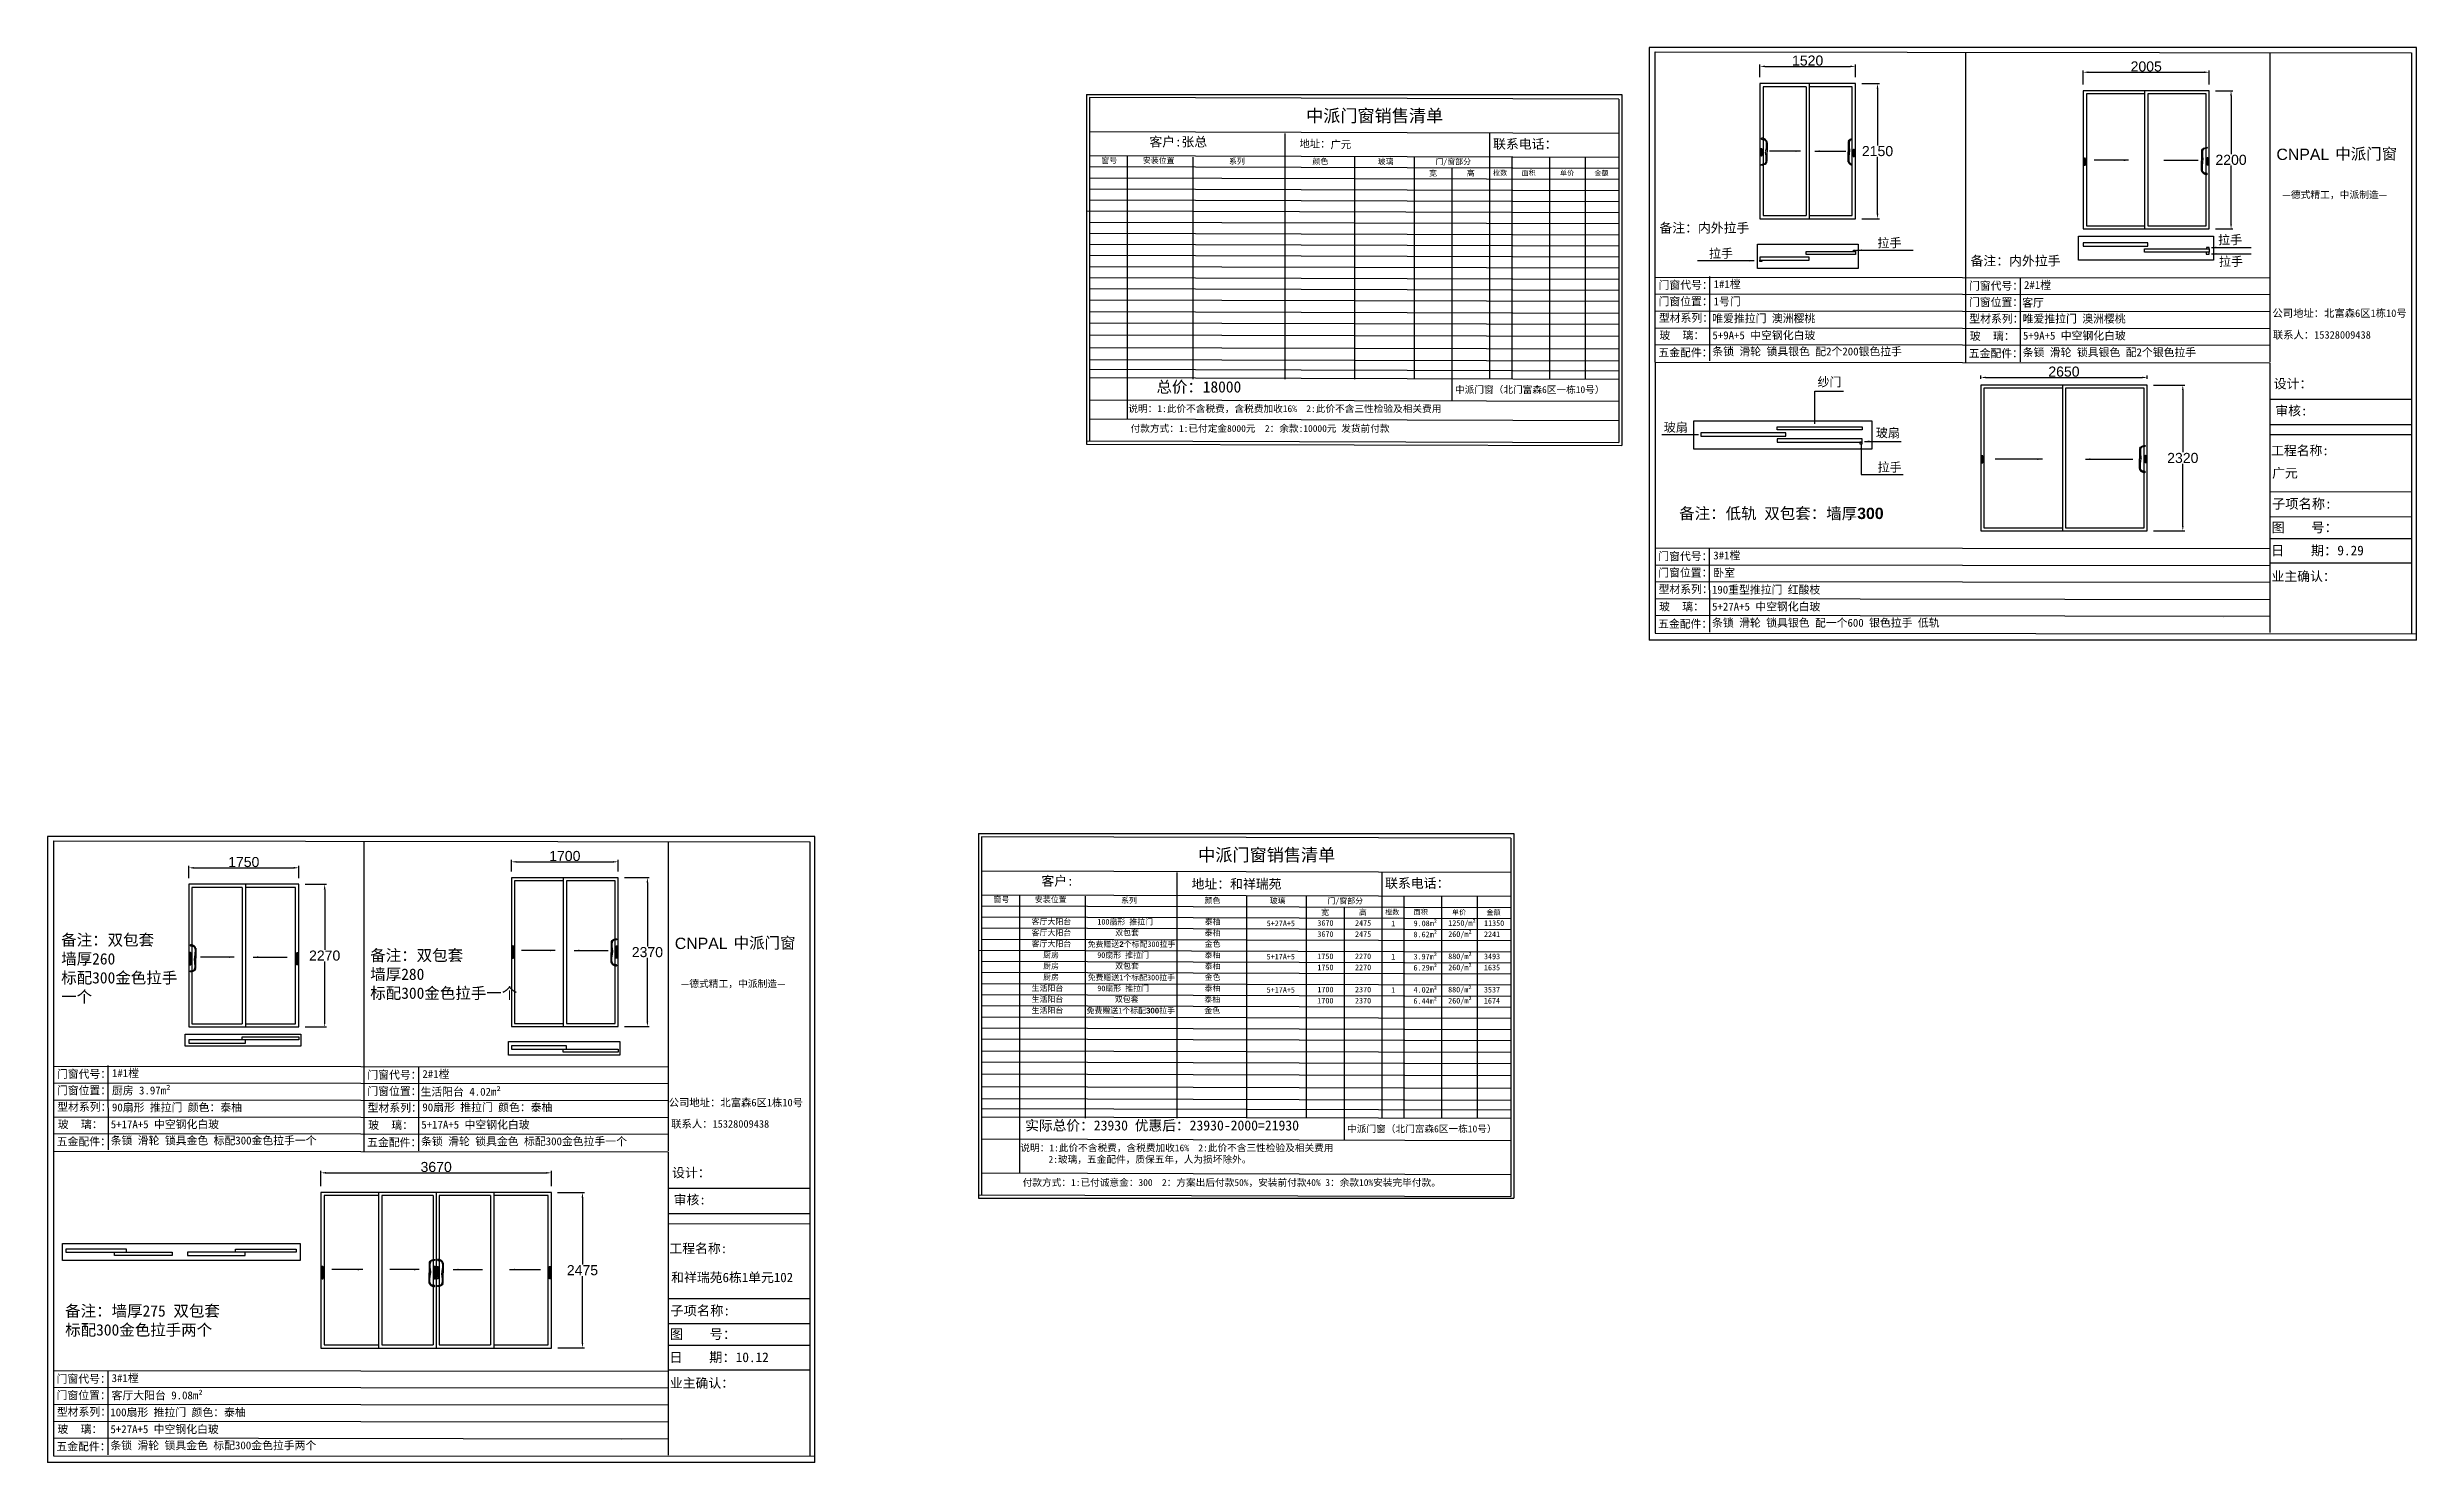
# Model space of a CAD drawing. Header units: inches. Extents: x -138455 to 599497, y -747149 to 13167.
# Drawn here: x 241319 to 279036, y -376523 to -353996 of the extents above; entities that cross this region are included whole.
import ezdxf

# ---------------------------------------------------------------- set-up
doc = ezdxf.new("R2010")
doc.units = ezdxf.units.IN
doc.header["$MEASUREMENT"] = 0
doc.header["$PDMODE"] = 35
doc.header["$PDSIZE"] = -3
doc.layers.add('0 @ 1', color=7, linetype='Continuous')
doc.styles.add('Annotative', font='arialbd.ttf')
doc.styles.add('MtXpl_', font='')
doc.styles.get("Standard").update_dxf_attribs({"font": 'arial.ttf'})
doc.styles.get('MtXpl_').set_extended_font_data('SimSun')
doc.dimstyles.get("Standard").update_dxf_attribs({"dimtxt": 80, "dimasz": 70, "dimexe": 40, "dimexo": 80, "dimgap": 0, "dimtad": 1, "dimtih": 1, "dimtoh": 1, "dimdec": 0, "dimzin": 0, "dimdsep": 46, "dimtxsty": 'Standard', "dimcen": 0.09, "dimadec": 0, "dimazin": 0, "dimtfac": 1, "dimtdec": 0, "dimtofl": 0, "dimtmove": 0, "dimatfit": 3, "dimfxl": 0, "dimtolj": 1, "dimtzin": 0, "dimarcsym": 0})

msp = doc.modelspace()

# ---------------------------------------------------------------- texts
for p in [(276805.2, -355789), (251307.3, -368347.9)]:
    msp.add_text('CNPAL', height=180.36).set_placement(p)
at = {"style": 'MtXpl_'}
for s, height, p in [('中派门窗', 180.36, (277741.6, -355781.5)), ('—德式精工，中派制造—', 110.99, (276899.5, -356397)), ('公司地址：北富森6区1栋10号', 120.577, (276741.1, -358287.6)), ('联系人：15328009438', 120.577, (276747.6, -358632.3)), ('设计：', 149.85, (276761.4, -359423.5)), ('审核:', 149.85, (276787.2, -359853.9)), ('工程名称:', 149.85, (276718.5, -360487.2)), ('广元', 149.85, (276735.8, -360845.4)), ('子项名称:', 154.84, (276734.1, -361338.2)), ('图    号：', 154.84, (276726.6, -361713.7)), ('日    期：9.29', 154.844, (276719.5, -362081.5)), ('业主确认：', 149.85, (276726.1, -362489.7)), ('中派门窗', 180.36, (252243.8, -368340.5)), ('—德式精工，中派制造—', 110.99, (251401.6, -368955.9)), ('公司地址：北富森6区1栋10号', 120.577, (251210.1, -370852.1)), ('联系人：15328009438', 120.577, (251249.8, -371191.3)), ('设计：', 149.85, (251263.5, -371982.4)), ('审核:', 149.85, (251289.3, -372412.9)), ('工程名称:', 149.85, (251220.6, -373188.7)), ('和祥瑞苑6栋1单元102', 149.846, (251249.6, -373650)), ('子项名称:', 154.84, (251236.2, -374180.1)), ('图    号：', 154.84, (251228.7, -374555.6)), ('日    期：10.12', 154.844, (251221.7, -374923.4)), ('业主确认：', 149.85, (251228.3, -375331.7))]:
    msp.add_text(s, height=height, dxfattribs=at).set_placement(p)
at = {"layer": '0 @ 1', "style": 'Annotative'}
for s, height, p in [('广元', 120, (261746.7, -355603.2)), ('门窗代号：', 126.53, (266968, -357841.5)), ('门窗代号：', 126.53, (271909.6, -357854.7)), ('型材系列：', 126.53, (266973.4, -358365.5)), ('门窗位置：', 126.53, (266968, -358102.1)), ('型材系列：', 126.53, (271915, -358378.7)), ('门窗位置：', 126.53, (271909.6, -358115.4)), ('玻    璃：', 126.53, (266982.2, -358641.6)), ('玻    璃：', 126.53, (271923.8, -358654.8)), ('五金配件：', 126.53, (266964.9, -358916.7)), ('五金配件：', 126.53, (271906.5, -358929.9)), ('门窗代号：', 126.53, (266963.1, -362159.9)), ('门窗位置：', 126.53, (266963.1, -362420.6)), ('型材系列：', 126.53, (266968.4, -362683.9)), ('玻    璃：', 126.53, (266977.2, -362960)), ('五金配件：', 126.53, (266959.9, -363235.1)), ('门窗代号：', 126.53, (241470.2, -370400.4)), ('门窗代号：', 126.53, (246411.8, -370413.6)), ('门窗位置：', 126.53, (241470.2, -370661)), ('门窗位置：', 126.53, (246411.8, -370674.3)), ('型材系列：', 126.53, (241475.5, -370924.4)), ('玻    璃：', 126.53, (241484.3, -371200.5)), ('型材系列：', 126.53, (246417.1, -370937.6)), ('玻    璃：', 126.53, (246425.9, -371213.8)), ('五金配件：', 126.53, (241467, -371475.6)), ('五金配件：', 126.53, (246408.7, -371488.9)), ('门窗代号：', 126.53, (241465.2, -375253.3)), ('型材系列：', 126.53, (241470.5, -375777.3)), ('门窗位置：', 126.53, (241465.2, -375514)), ('玻    璃：', 126.53, (241479.4, -376053.5)), ('五金配件：', 126.53, (241462.1, -376328.6))]:
    msp.add_text(s, height=height, dxfattribs=at).set_placement(p)
for s, width, heights, insert, char_height, attachment_point in [('{\\fSimSun|b1|i0|c134|p2;中派门窗销售清单}', 2802.276, [0], (261357, -354983.9), 200, 1), ('{\\fSimSun|b1|i0|c134|p2;客户:张总}', 1244.763, [0], (258861.7, -355423.9), 150, 1), ('{\\fSimSun|b1|i0|c134|p2;地址：}', 3483.473, [0], (261251.8, -355470.7), 120, 1), ('{\\fSimSun|b1|i0|c134|p2;联系电话：}', 1409.924, [0], (264333.9, -355458.6), 150, 1), ('{\\fSimSun|b1|i0|c134|p2;窗号}', 485.592, [0], (258099, -355750.4), 90, 1), ('{\\fSimSun|b1|i0|c134|p2;安装位置}', 706.927, [0], (258758.7, -355749.8), 90, 1), ('{\\fSimSun|b1|i0|c134|p2;系列}', 485.592, [0], (260129.4, -355763), 90, 1), ('{\\fSimSun|b1|i0|c134|p2;颜色}', 485.592, [0], (261458.4, -355764.1), 90, 1), ('{\\fSimSun|b1|i0|c134|p2;玻璃}', 485.592, [0], (262497.1, -355767.7), 90, 1), ('{\\fSimSun|b1|i0|c134|p2;宽 }', 603.897, [0], (263315.5, -355952.5), 90, 1), ('{\\fSimSun|b1|i0|c134|p2;门/窗部分}', 603.897, [0], (263414.3, -355770.4), 90, 1), ('{\\fSimSun|b1|i0|c134|p2;高 }', 603.897, [0], (263915.5, -355952.5), 90, 1), ('{\\fSimSun|b1|i0|c134|p2;樘数}', 603.897, [0], (264334.3, -355952.7), 80, 1), ('{\\fSimSun|b1|i0|c134|p2;面积}', 603.897, [0], (264788.7, -355952.7), 80, 1), ('{\\fSimSun|b1|i0|c134|p2;单价}', 603.897, [0], (265399.7, -355956.4), 80, 1), ('{\\fSimSun|b1|i0|c134|p2;金额}', 603.897, [0], (265946.7, -355957.8), 80, 1), ('{\\fSimSun|b1|i0|c134|p2;备注：内外拉手}', 1544, [0], (266981.2, -356793.9), 150, 1), ('{\\fSimSun|b1|i0|c134|p2;拉手}', 513, [0], (268154.2, -357362.2), 140, 9), ('{\\fSimSun|b1|i0|c134|p2;拉手}', 513, [0], (270835.2, -357193.7), 140, 9), ('{\\fSimSun|b1|i0|c134|p2;拉手}', 513, [0], (276258.7, -357145.2), 140, 9), ('{\\fSimSun|b1|i0|c134|p2;备注：内外拉手}', 1544, [0], (271934.9, -357318.1), 150, 1), ('{\\fSimSun|b1|i0|c134|p2;拉手}', 513, [0], (276272.8, -357490.7), 140, 9), ('{\\fSimSun|b1|i0|c134|p2;1#1樘}', 4396.385, [0], (267844.2, -357702), 126.534, 1), ('{\\fSimSun|b1|i0|c134|p2;2#1樘}', 4396.385, [0], (272785.8, -357715.3), 126.534, 1), ('{\\fSimSun|b1|i0|c134|p2;唯爱推拉门 澳洲樱桃 }', 4396.385, [0], (267823.2, -358246.6), 126.534, 1), ('{\\fSimSun|b1|i0|c134|p2;1号门}', 4396.385, [0], (267844.3, -357977), 126.534, 1), ('{\\fSimSun|b1|i0|c134|p2;客厅}', 4396.385, [0], (272757.5, -357997.2), 126.534, 1), ('{\\fSimSun|b1|i0|c134|p2;唯爱推拉门 澳洲樱桃 }', 4396.385, [0], (272764.8, -358252.3), 126.534, 1), ('{\\fSimSun|b1|i0|c134|p2;5+9A+5 中空钢化白玻 }', 6587.2, [0], (267825.5, -358515.7), 126.534, 1), ('{\\fSimSun|b1|i0|c134|p2;5+9A+5 中空钢化白玻 }', 6587.2, [0], (272768.9, -358521.3), 126.534, 1), ('{\\fSimSun|b1|i0|c134|p2;条锁 滑轮 锁具银色 配2个200银色拉手}', 5156.596, [0], (267824.1, -358773.4), 126.534, 1), ('{\\fSimSun|b1|i0|c134|p2;条锁 滑轮 锁具银色 配2个银色拉手}', 5156.596, [0], (272765.7, -358786.7), 126.534, 1), ('{\\fSimSun|b1|i0|c134|p2;总价：18000}', 2957.882, [0], (258975.6, -359310.3), 180, 1), ('{\\fSimSun|b1|i0|c134|p2;中派门窗（北门富森6区一栋10号）}', 2734.804, [0], (263727.6, -359389.2), 110, 1), ('{\\fSimSun|b1|i0|c134|p2;纱门}', 579, [0], (269880, -359408.5), 140, 9), ('{\\fSimSun|b1|i0|c134|p2;说明：1:此价不含税费，含税费加收16%  2:此价不含三性检验及相关费用}', 6113.097, [0], (258526.6, -359691.9), 110, 1), ('{\\fSimSun|b1|i0|c134|p2;付款方式：1:已付定金8000元  2：余款:10000元 发货前付款}', 7146.186, [0], (258563.2, -360007), 110, 1), ('{\\fSimSun|b1|i0|c134|p2;玻扇}', 504, [0], (267434, -360131), 140, 9), ('{\\fSimSun|b1|i0|c134|p2;玻扇}', 504, [0], (270810.5, -360219.2), 140, 9), ('{\\fSimSun|b1|i0|c134|p2;拉手}', 504, [0], (270838, -360765.7), 140, 9), ('{\\fSimSun|b1|i0|c134|p2;备注：低轨 双包套：墙厚}300', 3709.5, [0], (267296.1, -361323.1), 180.693, 1), ('{\\fSimSun|b1|i0|c134|p2;3#1樘}', 4396.385, [0], (267839.2, -362020.4), 126.534, 1), ('{\\fSimSun|b1|i0|c134|p2;卧室}', 4396.385, [0], (267839.3, -362295.5), 126.534, 1), ('{\\fSimSun|b1|i0|c134|p2;5+27A+5 中空钢化白玻  }', 6587.2, [0], (267820.5, -362834.1), 126.534, 1), ('{\\fSimSun|b1|i0|c134|p2;190重型推拉门 红酸枝}', 4396.385, [0], (267818.2, -362565.1), 126.534, 1), ('{\\fSimSun|b1|i0|c134|p2;条锁 滑轮 锁具银色 配一个600 银色拉手 低轨}', 5156.596, [0], (267819.1, -363091.9), 126.534, 1), ('{\\fSimSun|b1|i0|c134|p2;中派门窗销售清单}', 2802.276, [0], (259638.7, -366749.6), 200, 1), ('{\\fSimSun|b1|i0|c134|p2;客户:}', 1244.763, [0], (257143.4, -367189.6), 150, 1), ('{\\fSimSun|b1|i0|c134|p2;地址：和祥瑞苑}', 3483.473, [0], (259533.5, -367236.4), 150, 1), ('{\\fSimSun|b1|i0|c134|p2;联系电话：}', 1409.924, [0], (262615.6, -367224.3), 150, 1), ('{\\fSimSun|b1|i0|c134|p2;窗号}', 485.592, [0], (256380.7, -367516.1), 90, 1), ('{\\fSimSun|b1|i0|c134|p2;安装位置}', 706.927, [0], (257040.5, -367515.5), 90, 1), ('{\\fSimSun|b1|i0|c134|p2;系列}', 485.592, [0], (258411.1, -367528.8), 90, 1), ('{\\fSimSun|b1|i0|c134|p2;颜色}', 485.592, [0], (259740.1, -367529.8), 90, 1), ('{\\fSimSun|b1|i0|c134|p2;玻璃}', 485.592, [0], (260778.8, -367533.4), 90, 1), ('{\\fSimSun|b1|i0|c134|p2;宽 }', 603.897, [0], (261597.2, -367718.2), 90, 1), ('{\\fSimSun|b1|i0|c134|p2;门/窗部分}', 603.897, [0], (261696.1, -367536.1), 90, 1), ('{\\fSimSun|b1|i0|c134|p2;高 }', 603.897, [0], (262197.2, -367718.2), 90, 1), ('{\\fSimSun|b1|i0|c134|p2;樘数}', 603.897, [0], (262616.1, -367718.4), 80, 1), ('{\\fSimSun|b1|i0|c134|p2;面积}', 603.897, [0], (263070.4, -367718.4), 80, 1), ('{\\fSimSun|b1|i0|c134|p2;单价}', 603.897, [0], (263681.5, -367722.1), 80, 1), ('{\\fSimSun|b1|i0|c134|p2;金额}', 603.897, [0], (264228.4, -367723.5), 80, 1), ('{\\fSimSun|b1|i0|c134|p2;备注：双包套\\P墙厚260 \\P标配300金色拉手一个}', 2031.93, [0], (241538.1, -368112.4), 180.693, 1), ('{\\fSimSun|b1|i0|c134|p2;客厅大阳台}', 706.927, [0], (256988.1, -367866.9), 90, 1), ('{\\fSimSun|b1|i0|c134|p2;客厅大阳台}', 706.927, [0], (256988.1, -368043.4), 90, 1), ('{\\fSimSun|b1|i0|c134|p2;100扇形 推拉门}', 1041.503, [0], (258033.6, -367870), 90, 1), ('{\\fSimSun|b1|i0|c134|p2;双包套}', 1041.503, [0], (258318, -368044), 90, 1), ('{\\fSimSun|b1|i0|c134|p2;泰柚}', 1041.503, [0], (259742.5, -368045.7), 90, 1), ('{\\fSimSun|b1|i0|c134|p2;泰柚}', 1041.503, [0], (259743, -367869.2), 90, 1), ('{\\fSimSun|b1|i0|c134|p2;5+27A+5}', 1041.503, [0], (260730, -367893.8), 90, 1), ('{\\fSimSun|b1|i0|c134|p2;3670}', 1041.503, [0], (261536.4, -367888.8), 90, 1), ('{\\fSimSun|b1|i0|c134|p2;3670}', 1041.503, [0], (261536.4, -368065.2), 90, 1), ('{\\fSimSun|b1|i0|c134|p2;2475}', 1041.503, [0], (262136.4, -367888.8), 90, 1), ('{\\fSimSun|b1|i0|c134|p2;2475}', 1041.503, [0], (262136.4, -368065.2), 90, 1), ('{\\fSimSun|b1|i0|c134|p2;1}', 1041.503, [0], (262713.6, -367896.3), 90, 1), ('{\\fSimSun|b1|i0|c134|p2;8.62m²}', 1041.503, [0], (263067.7, -368070), 90, 1), ('{\\fSimSun|b1|i0|c134|p2;9.08m²}', 1041.503, [0], (263068.3, -367893.5), 90, 1), ('{\\fSimSun|b1|i0|c134|p2;260/m²}', 1041.503, [0], (263619.8, -368065.6), 90, 1), ('{\\fSimSun|b1|i0|c134|p2;1250/m²}', 1041.503, [0], (263620.3, -367889.1), 90, 1), ('{\\fSimSun|b1|i0|c134|p2;2241}', 1041.503, [0], (264189.1, -368067.3), 90, 1), ('{\\fSimSun|b1|i0|c134|p2;11350}', 1041.503, [0], (264189.6, -367890.8), 90, 1), ('{\\fSimSun|b1|i0|c134|p2;备注：双包套\\P墙厚280\\P标配300金色拉手一个}', 2376.5, [0], (246458.2, -368357.3), 180.693, 1), ('{\\fSimSun|b1|i0|c134|p2;客厅大阳台}', 706.927, [0], (256987.6, -368219.8), 90, 1), ('{\\fSimSun|b1|i0|c134|p2;厨房}', 706.927, [0], (257172, -368396.3), 90, 1), ('{\\fSimSun|b1|i0|c134|p2;免费赠送}2{\\fSimSun|b1|i0|c134|p2;个标配300拉手}', 1550.403, [0], (257879.5, -368225.8), 90, 1), ('{\\fSimSun|b1|i0|c134|p2;90扇形 推拉门}', 1041.503, [0], (258032.6, -368399.4), 90, 1), ('{\\fSimSun|b1|i0|c134|p2;金色}', 1041.503, [0], (259742.5, -368222.2), 90, 1), ('{\\fSimSun|b1|i0|c134|p2;泰柚}', 1041.503, [0], (259741.9, -368398.6), 90, 1), ('{\\fSimSun|b1|i0|c134|p2;5+17A+5}', 1041.503, [0], (260729, -368423.2), 90, 1), ('{\\fSimSun|b1|i0|c134|p2;1750}', 1041.503, [0], (261535.3, -368418.2), 90, 1), ('{\\fSimSun|b1|i0|c134|p2;2270}', 1041.503, [0], (262135.3, -368418.2), 90, 1), ('{\\fSimSun|b1|i0|c134|p2;1}', 1041.503, [0], (262712.6, -368425.7), 90, 1), ('{\\fSimSun|b1|i0|c134|p2;3.97m²}', 1041.503, [0], (263067.2, -368422.9), 90, 1), ('{\\fSimSun|b1|i0|c134|p2;880/m²}', 1041.503, [0], (263619.3, -368418.5), 90, 1), ('{\\fSimSun|b1|i0|c134|p2;3493}', 1041.503, [0], (264189.1, -368420.2), 90, 1), ('{\\fSimSun|b1|i0|c134|p2;厨房}', 706.927, [0], (257171.5, -368749.4), 90, 1), ('{\\fSimSun|b1|i0|c134|p2;厨房}', 706.927, [0], (257172, -368572.9), 90, 1), ('{\\fSimSun|b1|i0|c134|p2;免费赠送1个标配300拉手}', 1550.403, [0], (257879.5, -368755.2), 90, 1), ('{\\fSimSun|b1|i0|c134|p2;双包套}', 1041.503, [0], (258318, -368573.5), 90, 1), ('{\\fSimSun|b1|i0|c134|p2;金色}', 1041.503, [0], (259741.9, -368751.7), 90, 1), ('{\\fSimSun|b1|i0|c134|p2;泰柚}', 1041.503, [0], (259742.5, -368575.2), 90, 1), ('{\\fSimSun|b1|i0|c134|p2;1750}', 1041.503, [0], (261536.4, -368594.8), 90, 1), ('{\\fSimSun|b1|i0|c134|p2;2270}', 1041.503, [0], (262136.4, -368594.8), 90, 1), ('{\\fSimSun|b1|i0|c134|p2;6.29m²}', 1041.503, [0], (263067.7, -368599.5), 90, 1), ('{\\fSimSun|b1|i0|c134|p2;260/m²}', 1041.503, [0], (263619.8, -368595.1), 90, 1), ('{\\fSimSun|b1|i0|c134|p2;1635}', 1041.503, [0], (264188.6, -368596.7), 90, 1), ('{\\fSimSun|b1|i0|c134|p2;生活阳台}', 706.927, [0], (256987.6, -368925.7), 90, 1), ('{\\fSimSun|b1|i0|c134|p2;生活阳台}', 706.927, [0], (256987.6, -369102.2), 90, 1), ('{\\fSimSun|b1|i0|c134|p2;90扇形 推拉门}', 1041.503, [0], (258033.1, -368928.8), 90, 1), ('{\\fSimSun|b1|i0|c134|p2;双包套}', 1041.503, [0], (258312.2, -369102.8), 90, 1), ('{\\fSimSun|b1|i0|c134|p2;泰柚}', 1041.503, [0], (259736.7, -369104.5), 90, 1), ('{\\fSimSun|b1|i0|c134|p2;泰柚}', 1041.503, [0], (259742.5, -368928), 90, 1), ('{\\fSimSun|b1|i0|c134|p2;5+17A+5}', 1041.503, [0], (260729.5, -368952.6), 90, 1), ('{\\fSimSun|b1|i0|c134|p2;1700}', 1041.503, [0], (261535.3, -369124.1), 90, 1), ('{\\fSimSun|b1|i0|c134|p2;1700}', 1041.503, [0], (261535.8, -368947.6), 90, 1), ('{\\fSimSun|b1|i0|c134|p2;2370}', 1041.503, [0], (262135.3, -369124.1), 90, 1), ('{\\fSimSun|b1|i0|c134|p2;2370}', 1041.503, [0], (262135.8, -368947.6), 90, 1), ('{\\fSimSun|b1|i0|c134|p2;1}', 1041.503, [0], (262713.1, -368955.1), 90, 1), ('{\\fSimSun|b1|i0|c134|p2;4.02m²}', 1041.503, [0], (263067.7, -368952.3), 90, 1), ('{\\fSimSun|b1|i0|c134|p2;6.44m²}', 1041.503, [0], (263067.2, -369128.8), 90, 1), ('{\\fSimSun|b1|i0|c134|p2;880/m²}', 1041.503, [0], (263617.7, -368947.9), 90, 1), ('{\\fSimSun|b1|i0|c134|p2;260/m²}', 1041.503, [0], (263619.3, -369124.5), 90, 1), ('{\\fSimSun|b1|i0|c134|p2;3537}', 1041.503, [0], (264188, -368949.7), 90, 1), ('{\\fSimSun|b1|i0|c134|p2;1674}', 1041.503, [0], (264187.5, -369126.1), 90, 1), ('{\\fSimSun|b1|i0|c134|p2;生活阳台}', 706.927, [0], (256987.6, -369278.6), 90, 1), ('{\\fSimSun|b1|i0|c134|p2;免费赠送1个标配}300{\\fSimSun|b1|i0|c134|p2;拉手}', 1616.155, [0], (257862.4, -369283.7), 90, 1), ('{\\fSimSun|b1|i0|c134|p2;金色}', 1041.503, [0], (259736.7, -369281), 90, 1), ('{\\fSimSun|b1|i0|c134|p2;1#1樘}', 4396.385, [0], (242346.4, -370260.9), 126.534, 1), ('{\\fSimSun|b1|i0|c134|p2;2#1樘}', 4396.385, [0], (247288, -370274.2), 126.534, 1), ('{\\fSimSun|b1|i0|c134|p2;厨房 3.97m²}', 4396.385, [0], (242346.4, -370536), 126.534, 1), ('{\\fSimSun|b1|i0|c134|p2;生活阳台 4.02m²}', 4396.385, [0], (247259.7, -370556.1), 126.534, 1), ('{\\fSimSun|b1|i0|c134|p2;5+17A+5 中空钢化白玻 }', 6587.2, [0], (242327.6, -371074.6), 126.534, 1), ('{\\fSimSun|b1|i0|c134|p2;90扇形 推拉门 颜色：泰柚}', 4396.385, [0], (242346.5, -370805.3), 126.534, 1), ('{\\fSimSun|b1|i0|c134|p2;5+17A+5 中空钢化白玻 }', 6587.2, [0], (247271.1, -371080.3), 126.534, 1), ('{\\fSimSun|b1|i0|c134|p2;90扇形 推拉门 颜色：泰柚}', 4396.385, [0], (247288.1, -370803.9), 126.534, 1), ('{\\fSimSun|b1|i0|c134|p2;实际总价：23930 优惠后：23930-2000=21930}', 6311.772, [557.1], (256885.7, -371076), 160, 1), ('{\\fSimSun|b1|i0|c134|p2;中派门窗（北门富森6区一栋10号）}', 2734.804, [0], (262009.4, -371155), 110, 1), ('{\\fSimSun|b1|i0|c134|p2;条锁 滑轮 锁具金色 标配300金色拉手一个}', 5156.596, [0], (242326.2, -371332.4), 126.534, 1), ('{\\fSimSun|b1|i0|c134|p2;条锁 滑轮 锁具金色 标配300金色拉手一个 }', 5156.596, [0], (247267.8, -371345.6), 126.534, 1), ('{\\fSimSun|b1|i0|c134|p2;说明：1:此价不含税费，含税费加收16%  2:此价不含三性检验及相关费用\\P      2:玻璃，五金配件，质保五年，人为损坏除外。}', 6113.097, [0], (256808.3, -371457.7), 110, 1), ('{\\fSimSun|b1|i0|c134|p2;付款方式：1:已付诚意金：300  2：方案出后付款50%，安装前付款40% 3：余款10%安装完毕付款。}', 7146.186, [0], (256844.9, -372009.2), 110, 1), ('{\\fSimSun|b1|i0|c134|p2;备注：墙厚275 双包套 \\P标配300金色拉手两个}', 3184.5, [0], (241601.4, -374018.2), 180.693, 1), ('{\\fSimSun|b1|i0|c134|p2;3#1樘}', 4396.385, [0], (242341.4, -375113.9), 126.534, 1), ('{\\fSimSun|b1|i0|c134|p2;100扇形 推拉门 颜色：泰柚}', 4396.385, [0], (242320.4, -375658.5), 126.534, 1), ('{\\fSimSun|b1|i0|c134|p2;客厅大阳台 9.08m²}', 4396.385, [0], (242341.5, -375388.9), 126.534, 1), ('{\\fSimSun|b1|i0|c134|p2;5+27A+5 中空钢化白玻  }', 6587.2, [0], (242322.6, -375927.5), 126.534, 1), ('{\\fSimSun|b1|i0|c134|p2;条锁 滑轮 锁具金色 标配300金色拉手两个}', 5156.596, [0], (242321.3, -376185.3), 126.534, 1)]:
    msp.add_mtext_dynamic_manual_height_columns(s, width=width, gutter_width=903.5, heights=heights, dxfattribs=dict(at, insert=insert, char_height=char_height, attachment_point=attachment_point))

# ---------------------------------------------------------------- blocks, each defined once
blk = doc.blocks.new('*D1762')
at = {"color": 0, "lineweight": -2, "transparency": 16777216}
for p, q in [((268582, -354473), (268582, -354269)), ((268662, -354299), (270022, -354299)), ((270102, -354473), (270102, -354269))]:
    blk.add_line(p, q, dxfattribs=at)
at = {"color": 0, "transparency": 16777216}
for points in [[(268662, -354286), (268662, -354312), (268582, -354299)], [(270022, -354286), (270022, -354312), (270102, -354299)]]:
    blk.add_solid(points, dxfattribs=at)
at = {"layer": 'Defpoints', "color": 0, "transparency": 16777216}
for p in [(270102, -354299), (268582, -354573), (270102, -354573)]:
    blk.add_point(p, dxfattribs=at)
at = {"color": 0, "transparency": 16777216, "insert": (269342, -354207), "char_height": 160, "attachment_point": 5}
blk.add_mtext('\\A1;1520', dxfattribs=at)
blk = doc.blocks.new('*D1763')
at = {"color": 0, "lineweight": -2, "transparency": 16777216}
for p, q in [((270202, -354573), (270484, -354573)), ((270454, -354653), (270454, -355556)), ((270454, -356643), (270454, -355740)), ((270202, -356723), (270484, -356723))]:
    blk.add_line(p, q, dxfattribs=at)
at = {"color": 0, "transparency": 16777216}
for points in [[(270440, -354653), (270467, -354653), (270454, -354573)], [(270440, -356643), (270467, -356643), (270454, -356723)]]:
    blk.add_solid(points, dxfattribs=at)
at = {"layer": 'Defpoints', "color": 0, "transparency": 16777216}
for p in [(270102, -354573), (270102, -356723), (270454, -356723)]:
    blk.add_point(p, dxfattribs=at)
at = {"color": 0, "transparency": 16777216, "insert": (270454, -355648), "char_height": 160, "attachment_point": 5}
blk.add_mtext('\\A1;2150', dxfattribs=at)
blk = doc.blocks.new('123hhh')
for centre, radius, start, end in [((280724, -83285), 15, 176.7622, 183.2378), ((280706, -83231), 10, 16.4502, 30.1514), ((280706, -83339), 10, 329.8486, 343.5498)]:
    blk.add_arc(centre, radius, start, end)
for points, knots in [([(280692, -83211), (280689, -83211), (280685, -83210), (280685, -83215), (280690, -83217), (280696, -83217), (280704, -83219), (280711, -83226), (280713, -83239), (280712, -83254), (280711, -83268), (280709, -83277), (280709, -83282), (280709, -83284)], [0, 0, 0, 0, 6.082763, 8.582763, 11.318747, 19.461781, 26.725965, 36.438119, 46.233865, 64.642794, 80.276332, 88.205882, 94.390611, 94.390611, 94.390611, 94.390611]), ([(280692, -83359), (280689, -83359), (280685, -83360), (280685, -83355), (280690, -83353), (280696, -83353), (280704, -83351), (280711, -83344), (280713, -83331), (280712, -83316), (280711, -83302), (280709, -83293), (280709, -83288), (280709, -83286)], [0, 0, 0, 0, 6.082763, 8.582763, 11.318747, 19.461781, 26.725965, 36.438119, 46.233865, 64.642794, 80.276332, 88.205882, 94.390611, 94.390611, 94.390611, 94.390611]), ([(280715, -83226), (280712, -83222), (280707, -83214), (280697, -83212), (280692, -83211)], [0.93741, 0.93741, 0.93741, 0.93741, 13.606526, 29.417915, 29.417915, 29.417915, 29.417915]), ([(280716, -83229), (280716, -83230), (280717, -83234), (280717, -83249), (280717, -83266), (280717, -83280), (280717, -83285)], [1.197256, 1.197256, 1.197256, 1.197256, 5.358743, 14.155697, 44.084834, 57.684594, 57.684594, 57.684594, 57.684594]), ([(280716, -83341), (280716, -83340), (280717, -83336), (280717, -83321), (280717, -83304), (280717, -83290), (280717, -83285)], [1.197256, 1.197256, 1.197256, 1.197256, 5.358743, 14.155697, 44.084834, 57.684594, 57.684594, 57.684594, 57.684594]), ([(280715, -83344), (280712, -83348), (280707, -83356), (280697, -83358), (280692, -83359)], [0.93741, 0.93741, 0.93741, 0.93741, 13.606526, 29.417915, 29.417915, 29.417915, 29.417915])]:
    blk.add_open_spline(points, degree=3, knots=knots)
blk = doc.blocks.new('*D1764')
at = {"color": 0, "lineweight": -2, "transparency": 16777216}
for p, q in [((273729, -354587), (273729, -354362)), ((273809, -354392), (275654, -354392)), ((275734, -354587), (275734, -354362))]:
    blk.add_line(p, q, dxfattribs=at)
at = {"color": 0, "transparency": 16777216}
for points in [[(273809, -354379), (273809, -354406), (273729, -354392)], [(275654, -354379), (275654, -354406), (275734, -354392)]]:
    blk.add_solid(points, dxfattribs=at)
at = {"layer": 'Defpoints', "color": 0, "transparency": 16777216}
for p in [(275734, -354392), (273729, -354687), (275734, -354687)]:
    blk.add_point(p, dxfattribs=at)
at = {"color": 0, "transparency": 16777216, "insert": (274732, -354301), "char_height": 160, "attachment_point": 5}
blk.add_mtext('\\A1;2005', dxfattribs=at)
blk = doc.blocks.new('*D1765')
at = {"color": 0, "lineweight": -2, "transparency": 16777216}
for p, q in [((275834, -354687), (276112, -354687)), ((276082, -354767), (276082, -355695)), ((276082, -356807), (276082, -355879)), ((275834, -356887), (276112, -356887))]:
    blk.add_line(p, q, dxfattribs=at)
at = {"color": 0, "transparency": 16777216}
for points in [[(276069, -354767), (276096, -354767), (276082, -354687)], [(276069, -356807), (276096, -356807), (276082, -356887)]]:
    blk.add_solid(points, dxfattribs=at)
at = {"layer": 'Defpoints', "color": 0, "transparency": 16777216}
for p in [(275734, -354687), (275734, -356887), (276082, -356887)]:
    blk.add_point(p, dxfattribs=at)
at = {"color": 0, "transparency": 16777216, "insert": (276082, -355787), "char_height": 160, "attachment_point": 5}
blk.add_mtext('\\A1;2200', dxfattribs=at)
blk = doc.blocks.new('*D1766')
at = {"color": 0, "lineweight": -2, "transparency": 16777216}
for p, q in [((274848, -359372), (275344, -359372)), ((275314, -359452), (275314, -360440)), ((275314, -361612), (275314, -360624)), ((274848, -361692), (275344, -361692))]:
    blk.add_line(p, q, dxfattribs=at)
at = {"color": 0, "transparency": 16777216}
for points in [[(275301, -359452), (275327, -359452), (275314, -359372)], [(275301, -361612), (275327, -361612), (275314, -361692)]]:
    blk.add_solid(points, dxfattribs=at)
at = {"layer": 'Defpoints', "color": 0, "transparency": 16777216}
for p in [(274748, -359372), (274748, -361692), (275314, -361692)]:
    blk.add_point(p, dxfattribs=at)
at = {"color": 0, "transparency": 16777216, "insert": (275314, -360532), "char_height": 160, "attachment_point": 5}
blk.add_mtext('\\A1;2320', dxfattribs=at)
blk = doc.blocks.new('*D1767')
at = {"color": 0, "lineweight": -2, "transparency": 16777216}
for p, q in [((272098, -359272), (272098, -359220)), ((272178, -359250), (274668, -359250)), ((274748, -359272), (274748, -359220))]:
    blk.add_line(p, q, dxfattribs=at)
at = {"color": 0, "transparency": 16777216}
for points in [[(272178, -359237), (272178, -359263), (272098, -359250)], [(274668, -359237), (274668, -359263), (274748, -359250)]]:
    blk.add_solid(points, dxfattribs=at)
at = {"layer": 'Defpoints', "color": 0, "transparency": 16777216}
for p in [(272098, -359372), (274748, -359250), (274748, -359372)]:
    blk.add_point(p, dxfattribs=at)
at = {"color": 0, "transparency": 16777216, "insert": (273422, -359158), "char_height": 160, "attachment_point": 5}
blk.add_mtext('\\A1;2650', dxfattribs=at)
blk = doc.blocks.new('123z')
at = {"color": 0}
for points in [[(94078, 52755), (94078, 52755, 0.414214), (94088, 52765), (94088, 52845, 0.414214), (94078, 52855), (94078, 52855, 0.414214), (94068, 52845), (94068, 52765, 0.414214)], [(94078, 52775), (94078, 52775, 0.414214), (94083, 52780), (94083, 52830, 0.414214), (94078, 52835), (94078, 52835, 0.414214), (94073, 52830), (94073, 52780, 0.414214)]]:
    blk.add_lwpolyline(points, format="xyb", close=True, dxfattribs=at)
blk = doc.blocks.new('*D1774')
at = {"color": 0, "lineweight": -2, "transparency": 16777216}
for p, q in [((243570, -367218), (243570, -367025)), ((243650, -367055), (245240, -367055)), ((245320, -367218), (245320, -367025))]:
    blk.add_line(p, q, dxfattribs=at)
at = {"color": 0, "transparency": 16777216}
for points in [[(243650, -367042), (243650, -367069), (243570, -367055)], [(245240, -367042), (245240, -367069), (245320, -367055)]]:
    blk.add_solid(points, dxfattribs=at)
at = {"layer": 'Defpoints', "color": 0, "transparency": 16777216}
for p in [(243570, -367318), (245320, -367055), (245320, -367318)]:
    blk.add_point(p, dxfattribs=at)
at = {"color": 0, "transparency": 16777216, "insert": (244445, -366964), "char_height": 160, "attachment_point": 5}
blk.add_mtext('\\A1;1750', dxfattribs=at)
blk = doc.blocks.new('*D1775')
at = {"color": 0, "lineweight": -2, "transparency": 16777216}
for p, q in [((245420, -367318), (245763, -367318)), ((245733, -367398), (245733, -368361)), ((245733, -369508), (245733, -368545)), ((245420, -369588), (245763, -369588))]:
    blk.add_line(p, q, dxfattribs=at)
at = {"color": 0, "transparency": 16777216}
for points in [[(245719, -367398), (245746, -367398), (245733, -367318)], [(245719, -369508), (245746, -369508), (245733, -369588)]]:
    blk.add_solid(points, dxfattribs=at)
at = {"layer": 'Defpoints', "color": 0, "transparency": 16777216}
for p in [(245320, -367318), (245320, -369588), (245733, -369588)]:
    blk.add_point(p, dxfattribs=at)
at = {"color": 0, "transparency": 16777216, "insert": (245733, -368453), "char_height": 160, "attachment_point": 5}
blk.add_mtext('\\A1;2270', dxfattribs=at)
blk = doc.blocks.new('*D1776')
at = {"color": 0, "lineweight": -2, "transparency": 16777216}
for p, q in [((250506, -367212), (250901, -367212)), ((250871, -367292), (250871, -368306)), ((250871, -369502), (250871, -368489)), ((250506, -369582), (250901, -369582))]:
    blk.add_line(p, q, dxfattribs=at)
at = {"color": 0, "transparency": 16777216}
for points in [[(250857, -367292), (250884, -367292), (250871, -367212)], [(250857, -369502), (250884, -369502), (250871, -369582)]]:
    blk.add_solid(points, dxfattribs=at)
at = {"layer": 'Defpoints', "color": 0, "transparency": 16777216}
for p in [(250406, -367212), (250406, -369582), (250871, -369582)]:
    blk.add_point(p, dxfattribs=at)
at = {"color": 0, "transparency": 16777216, "insert": (250871, -368398), "char_height": 160, "attachment_point": 5}
blk.add_mtext('\\A1;2370', dxfattribs=at)
blk = doc.blocks.new('*D1777')
at = {"color": 0, "lineweight": -2, "transparency": 16777216}
for p, q in [((248706, -367112), (248706, -366930)), ((248786, -366960), (250326, -366960)), ((250406, -367112), (250406, -366930))]:
    blk.add_line(p, q, dxfattribs=at)
at = {"color": 0, "transparency": 16777216}
for points in [[(248786, -366947), (248786, -366973), (248706, -366960)], [(250326, -366947), (250326, -366973), (250406, -366960)]]:
    blk.add_solid(points, dxfattribs=at)
at = {"layer": 'Defpoints', "color": 0, "transparency": 16777216}
for p in [(250406, -366960), (248706, -367212), (250406, -367212)]:
    blk.add_point(p, dxfattribs=at)
at = {"color": 0, "transparency": 16777216, "insert": (249556, -366868), "char_height": 160, "attachment_point": 5}
blk.add_mtext('\\A1;1700', dxfattribs=at)
blk = doc.blocks.new('*D1778')
at = {"color": 0, "lineweight": -2, "transparency": 16777216}
for p, q in [((245673, -372123), (245673, -371880)), ((249343, -372123), (249343, -371880)), ((245753, -371910), (249263, -371910))]:
    blk.add_line(p, q, dxfattribs=at)
at = {"color": 0, "transparency": 16777216}
for points in [[(245753, -371897), (245753, -371923), (245673, -371910)], [(249263, -371897), (249263, -371923), (249343, -371910)]]:
    blk.add_solid(points, dxfattribs=at)
at = {"layer": 'Defpoints', "color": 0, "transparency": 16777216}
for p in [(245673, -372223), (249343, -371910), (249343, -372223)]:
    blk.add_point(p, dxfattribs=at)
at = {"color": 0, "transparency": 16777216, "insert": (247508, -371818), "char_height": 160, "attachment_point": 5}
blk.add_mtext('\\A1;3670', dxfattribs=at)
blk = doc.blocks.new('*D1779')
at = {"color": 0, "lineweight": -2, "transparency": 16777216}
for p, q in [((249439, -372224), (249867, -372224)), ((249837, -372304), (249837, -373369)), ((249837, -374618), (249837, -373553)), ((249443, -374698), (249867, -374698))]:
    blk.add_line(p, q, dxfattribs=at)
at = {"color": 0, "transparency": 16777216}
for points in [[(249824, -372304), (249850, -372304), (249837, -372224)], [(249824, -374618), (249850, -374618), (249837, -374698)]]:
    blk.add_solid(points, dxfattribs=at)
at = {"layer": 'Defpoints', "color": 0, "transparency": 16777216}
for p in [(249339, -372224), (249343, -374698), (249837, -374698)]:
    blk.add_point(p, dxfattribs=at)
at = {"color": 0, "transparency": 16777216, "insert": (249837, -373461), "char_height": 160, "attachment_point": 5}
blk.add_mtext('\\A1;2475', dxfattribs=at)

# ---------------------------------------------------------------- dimensions: what is measured, and where the dimension line sits
for base, p1, p2, picture, middle in [((270101.5, -354299), (268581.5, -354573), (270101.5, -354573), '*D1762', (269341.5, -354207.3)), ((275734.3, -354392.5), (273729.3, -354687), (275734.3, -354687), '*D1764', (274731.8, -354300.8)), ((274747.5, -359250), (272097.5, -359372), (274747.5, -359372), '*D1767', (273422.5, -359158.3)), ((250405.5, -366960), (248705.5, -367212.5), (250405.5, -367212.5), '*D1777', (249555.5, -366868.3)), ((249343, -371910), (245673, -372223.5), (249343, -372223.5), '*D1778', (247508, -371818.3))]:
    dim = msp.add_linear_dim(base=base, p1=p1, p2=p2, dimstyle='Standard', override={"dimtxt": 160, "dimasz": 80, "dimexe": 30, "dimexo": 100, "dimgap": 10, "dimfxl": 100})
    dim.commit()
    dim.dimension.update_dxf_attribs({"geometry": picture, "text_midpoint": middle})
for base, p1, p2, picture, middle in [((270453.5, -356723), (270101.5, -354573), (270101.5, -356723), '*D1763', (270453.5, -355648)), ((276082.3, -356887), (275734.3, -354687), (275734.3, -356887), '*D1765', (276082.3, -355787)), ((275314, -361692), (274747.5, -359372), (274747.5, -361692), '*D1766', (275314, -360532)), ((245732.5, -369588), (245320, -367318), (245320, -369588), '*D1775', (245732.5, -368453)), ((250870.5, -369582.5), (250405.5, -367212.5), (250405.5, -369582.5), '*D1776', (250870.5, -368397.5)), ((249837, -374698.5), (249339, -372223.5), (249343, -374698.5), '*D1779', (249837, -373461))]:
    dim = msp.add_linear_dim(base=base, p1=p1, p2=p2, angle=90, dimstyle='Standard', override={"dimtxt": 160, "dimasz": 80, "dimexe": 30, "dimexo": 100, "dimgap": 10, "dimfxl": 100})
    dim.commit()
    dim.dimension.update_dxf_attribs({"geometry": picture, "text_midpoint": middle})
dim = msp.add_linear_dim(base=(245320, -367055.3), p1=(243570, -367318), p2=(245320, -367318), dimstyle='Standard', override={"dimtxt": 160, "dimasz": 80, "dimexe": 30, "dimexo": 100, "dimgap": 10, "dimfxl": 100})
dim.commit()
dim.dimension.update_dxf_attribs({"geometry": '*D1774', "text_midpoint": (244445, -367055.3), "dimtype": 160})

# ---------------------------------------------------------------- linework, layer by layer
for p, q in [((266816.4, -353996.5), (266816.4, -359108.9)), ((279036.4, -353996.5), (266816.4, -353996.5)), ((266916.4, -354067.4), (278952.4, -354080.6)), ((266916.4, -359009), (266916.4, -354067.4)), ((271858, -359008.4), (271858, -354080.5)), ((276697.3, -354080.6), (276697.3, -359001.4)), ((278952.4, -354080.6), (278954.4, -359018.2)), ((279036.4, -359118.4), (279036.4, -353996.5)), ((257860.3, -354744.5), (257860.3, -360309.9)), ((257860.3, -354744.5), (266384, -354744.5)), ((266334, -354819.6), (257910.3, -354794.5)), ((257910.3, -354794.5), (257910.3, -360259.9)), ((266334, -354819.6), (266334, -360285)), ((266384, -354744.5), (266384, -360335)), ((269316.5, -354623), (269316.5, -356673)), ((269366.5, -354573), (269366.5, -356723)), ((274706.8, -354687), (274706.8, -356887)), ((274756.8, -354737), (274756.8, -356837)), ((266334, -355366), (257910.3, -355340.8)), ((261017.5, -355366), (261017.5, -358052.9)), ((264279, -355366), (264279, -359276.4)), ((257910.3, -355717.8), (266334, -355743)), ((257910.3, -355894.3), (266334, -355919.5)), ((258510.3, -355717.8), (258510.3, -357306.1)), ((259555.8, -355743), (259555.8, -359276.4)), ((262127.3, -355743), (262127.3, -359276.4)), ((263079, -355743), (263079, -359276.4)), ((263679, -355919.5), (263679, -359276.4)), ((264630, -355743), (264630, -359276.4)), ((265230, -355743), (265230, -357331.2)), ((265799.3, -355743), (265799.3, -359276.4)), ((257910.3, -356070.8), (266334, -356095.9)), ((257910.3, -356247.2), (266334, -356272.4)), ((257910.3, -356423.7), (266334, -356448.9)), ((257860.3, -356600.2), (266334, -356625.3)), ((257910.3, -356776.7), (266334, -356801.8)), ((257910.3, -356953.1), (266334, -356978.3)), ((257910.3, -357129.6), (266334, -357154.7)), ((257910.3, -357306.1), (266334, -357331.2)), ((257910.3, -357482.5), (266334, -357507.7)), ((258510.3, -357306.1), (258510.3, -359907.9)), ((265230, -357331.2), (265230, -359276.4)), ((257910.3, -357659), (266334, -357684.2)), ((257910.3, -357835.5), (266334, -357860.6)), ((266916.4, -357651.9), (276697.3, -357663.2)), ((266916.4, -357919.4), (276697.3, -357930.7)), ((267781.2, -357645.3), (267781.6, -358986.6)), ((272722.8, -357658.6), (272723.2, -358999.8)), ((257910.3, -358012), (266334, -358037.1)), ((257910.3, -358201.2), (266334, -358226.3)), ((261017.5, -358052.9), (261017.5, -359276.4)), ((266916.4, -358188.7), (276697.3, -358200)), ((257910.3, -358379.4), (266334, -358404.5)), ((257910.3, -358570), (266334, -358595.2)), ((266916.4, -358460.1), (276697.3, -358471.3)), ((257910.3, -358771.8), (266334, -358797)), ((257910.3, -358962.5), (266334, -358987.6)), ((266916.4, -358725), (276697.3, -358738.2)), ((266916.4, -359009), (276697.3, -359016.9)), ((266916.4, -359009), (266916.4, -363319.8)), ((276697.3, -359016.9), (276697.3, -363312.3)), ((278952.3, -359018.3), (278954.4, -363329.1)), ((257910.3, -359118.4), (266334, -359143.5)), ((257910.3, -359251.3), (266334, -359276.4)), ((263679, -359276.4), (263679, -359629.4)), ((266816.4, -359108.9), (266816.4, -363429.2)), ((273397.5, -359372), (273397.5, -361692)), ((273447.5, -359422), (273447.5, -361642)), ((279036.4, -363429.2), (279036.4, -359118.4)), ((257910.3, -359604.2), (266334, -359629.4)), ((276697.3, -359593.4), (278952.4, -359593.4)), ((257910.3, -359907.9), (266334, -359933)), ((276697.3, -359999.7), (278952.3, -359999.7)), ((276697.3, -360160.7), (278953.8, -360160)), ((257860.3, -360259.9), (266334, -360285)), ((257860.3, -360309.9), (266384, -360335)), ((276697.3, -361068.2), (278953.9, -361067.5)), ((276697.3, -361466.5), (278954.1, -361465.8)), ((266916.4, -361962.8), (276697.3, -361974.1)), ((267776.2, -361963.8), (267776.6, -363305)), ((276697.3, -361813.8), (278954.2, -361813.2)), ((266916.4, -362230.2), (276697.3, -362241.5)), ((276697.3, -362202.7), (278954.3, -362202)), ((266916.4, -362499.6), (276697.3, -362510.8)), ((266916.4, -362770.9), (276697.3, -362782.2)), ((266916.4, -363035.9), (276697.3, -363049.1)), ((275954.9, -363066.3), (275954.9, -363066.3)), ((279036.4, -363429.2), (266816.4, -363429.2)), ((266916.4, -363319.8), (279036.4, -363329.2)), ((241318.6, -366555.4), (241318.6, -376522.6)), ((253538.5, -366555.4), (241318.6, -366555.4)), ((253538.5, -371677.3), (253538.5, -366555.4)), ((256142, -366510.2), (256142, -372312.1)), ((256142, -366510.2), (264665.7, -366510.2)), ((264615.7, -366585.3), (256192, -366560.2)), ((256192, -366560.2), (256192, -372262.1)), ((264615.7, -366585.3), (264615.7, -372287.2)), ((264665.7, -366510.2), (264665.7, -372312.1)), ((241418.5, -366626.3), (253454.5, -366639.5)), ((241418.5, -366626.3), (241418.5, -376413.3)), ((246360.1, -371567.3), (246360.2, -366639.5)), ((251199.5, -366639.5), (251199.4, -371560.3)), ((253454.5, -366639.5), (253456.5, -371577.2)), ((244420, -367368), (244420, -369538)), ((244470, -367318), (244470, -369588)), ((249530.5, -367212.5), (249530.5, -369582.5)), ((249580.5, -367262.5), (249580.5, -369532.5)), ((264615.7, -367131.7), (256192, -367106.5)), ((259299.2, -367131.7), (259299.2, -369818.6)), ((262560.7, -367131.7), (262560.7, -371042.1)), ((256192, -367483.5), (264615.7, -367508.7)), ((256192, -367660), (264615.7, -367685.2)), ((256792, -367483.5), (256792, -369071.8)), ((257837.5, -367508.7), (257837.5, -369076.7)), ((260409.1, -367508.7), (260409.1, -371042.1)), ((261360.7, -367508.7), (261360.7, -371042.1)), ((261960.7, -367685.2), (261960.7, -371042.1)), ((262911.8, -367508.7), (262911.8, -371042.1)), ((263511.8, -367508.7), (263511.8, -369096.9)), ((264081.1, -367508.7), (264081.1, -371042.1)), ((256192, -367836.5), (264615.7, -367861.6)), ((256192, -368013), (264615.7, -368038.1)), ((256142, -368365.9), (264615.7, -368391)), ((256192, -368189.4), (264615.7, -368214.6)), ((256192, -368542.4), (264615.7, -368567.5)), ((256192, -368718.8), (264615.7, -368744)), ((256192, -368895.3), (264615.7, -368920.5)), ((256192, -369071.8), (264615.7, -369096.9)), ((256192, -369248.3), (264615.7, -369273.4)), ((256792, -369071.8), (256792, -371910.1)), ((257837.5, -369076.7), (257837.5, -371042.1)), ((263511.8, -369096.9), (263511.8, -371042.1)), ((256192, -369424.7), (264615.7, -369449.9)), ((256192, -369601.2), (264615.7, -369626.3)), ((256192, -369777.7), (264615.7, -369802.8)), ((256192, -369966.9), (264615.7, -369992)), ((259299.2, -369818.6), (259299.2, -371042.1)), ((241418.5, -370210.8), (251199.4, -370222.1)), ((242283.3, -370204.3), (242283.7, -371545.5)), ((247224.9, -370217.5), (247225.3, -371558.7)), ((256192, -370145.1), (264615.7, -370170.3)), ((256192, -370335.8), (264615.7, -370360.9)), ((241418.5, -370478.3), (251199.4, -370489.6)), ((241418.5, -370747.6), (251199.4, -370758.9)), ((256192, -370537.5), (264615.7, -370562.7)), ((256192, -370728.2), (264615.7, -370753.3)), ((241418.5, -371019), (251199.4, -371030.3)), ((256192, -370884.1), (264615.7, -370909.2)), ((256192, -371017), (264615.7, -371042.1)), ((261960.7, -371042.1), (261960.7, -371395.1)), ((241418.5, -371283.9), (251199.4, -371297.1)), ((256192, -371369.9), (264615.7, -371395.1)), ((241418.5, -371567.9), (251199.5, -371575.8)), ((251199.5, -371575.8), (251199.4, -376405.7)), ((253454.5, -371577.2), (253456.5, -376422.5)), ((253538.5, -376522.6), (253538.5, -371677.3)), ((245723, -372273.5), (245723, -374648.5)), ((246590.5, -372273.5), (245723, -372273.5)), ((246590.5, -372223.5), (246590.5, -374698.5)), ((246640.5, -372273.5), (246640.5, -374648.5)), ((247458, -372273.5), (246640.5, -372273.5)), ((247458, -372273.5), (247458, -374648.5)), ((247508, -372223.5), (247508, -374698.5)), ((247558, -372273.5), (247558, -374648.5)), ((248375.5, -372273.5), (247558, -372273.5)), ((248375.5, -372273.5), (248375.5, -374648.5)), ((248425.5, -372223.5), (248425.5, -374698.5)), ((249293, -372273.5), (248425.5, -372273.5)), ((249293, -374648.5), (249293, -372273.5)), ((251199.5, -372152.3), (253454.5, -372152.3)), ((256142, -372262.1), (264615.7, -372287.2)), ((256192, -371910.1), (264615.7, -371935.2)), ((251199.4, -372558.6), (253454.5, -372558.6)), ((256142, -372312.1), (264665.7, -372312.1)), ((251199.4, -372719.6), (253456, -372718.9)), ((251199.4, -373910.1), (253456.1, -373909.4)), ((251199.4, -374308.4), (253456.2, -374307.7)), ((245723, -374648.5), (246590.5, -374648.5)), ((246640.5, -374648.5), (247458, -374648.5)), ((247558, -374648.5), (248375.5, -374648.5)), ((248425.5, -374648.5), (249293, -374648.5)), ((251199.4, -374655.8), (253456.3, -374655.1)), ((241418.5, -375056.2), (251199.4, -375067.5)), ((242278.3, -375057.2), (242278.7, -376398.4)), ((251199.4, -375044.6), (253456.4, -375044)), ((241418.5, -375323.7), (251199.4, -375334.9)), ((241418.5, -375593), (251199.4, -375604.3)), ((241418.5, -375864.4), (251199.4, -375875.6)), ((241418.5, -376129.3), (251199.4, -376142.5)), ((241418.5, -376413.3), (253538.5, -376422.6)), ((250457, -376159.8), (250457, -376159.8)), ((253538.5, -376522.6), (241318.6, -376522.6))]:
    msp.add_line(p, q)
for points in [[(268581.5, -356723), (270101.5, -356723), (270101.5, -354573), (268581.5, -354573)], [(273729.3, -356887), (275734.3, -356887), (275734.3, -354687), (273729.3, -354687)], [(268541, -357128.5), (270145, -357128.5), (270145, -357517.5), (268541, -357517.5)], [(273651.3, -356999.5), (275802.8, -356999.5), (275802.8, -357383.5), (273651.3, -357383.5)], [(274756.8, -357109.5), (273729.3, -357109.5), (273729.3, -357159.5), (274756.8, -357159.5)], [(275688.8, -357204.5), (275734.3, -357204.5), (275734.3, -357179), (275688.8, -357179)], [(268581.5, -357384), (269366.5, -357384), (269366.5, -357334), (268581.5, -357334)], [(268581.5, -357384), (268612, -357384), (268612, -357406.5), (268581.5, -357406.5)], [(269316.5, -357244.5), (270101.5, -357244.5), (270101.5, -357294.5), (269316.5, -357294.5)], [(270101.5, -357244.5), (270071.5, -357244.5), (270071.5, -357225.5), (270101.5, -357225.5)], [(274706.8, -357204.5), (275734.3, -357204.5), (275734.3, -357254.5), (274706.8, -357254.5)], [(275734.3, -357254.5), (275687.3, -357254.5), (275687.3, -357287), (275734.3, -357287)], [(272097.5, -361692), (274747.5, -361692), (274747.5, -359372), (272097.5, -359372)], [(267532, -359942), (270363, -359942), (270363, -360392.5), (267532, -360392.5)], [(267643, -360182.5), (268993, -360182.5), (268993, -360132.5), (267643, -360132.5)], [(268858.5, -360036), (270208.5, -360036), (270208.5, -360086), (268858.5, -360086)], [(268858.5, -360279), (270208.5, -360279), (270208.5, -360229), (268858.5, -360229)], [(270208.5, -360279), (270172, -360279), (270172, -360306), (270208.5, -360306)], [(243570, -369588), (245320, -369588), (245320, -367318), (243570, -367318)], [(248705.5, -369582.5), (250405.5, -369582.5), (250405.5, -367212.5), (248705.5, -367212.5)], [(243512, -369703.5), (245351.5, -369703.5), (245351.5, -369895), (243512, -369895)], [(244470, -369795.5), (243570, -369795.5), (243570, -369845.5), (244470, -369845.5)], [(244420, -369745.5), (245320, -369745.5), (245320, -369795.5), (244420, -369795.5)], [(248659, -369819.5), (250434, -369819.5), (250434, -370036), (248659, -370036)], [(249580.5, -369891), (248705.5, -369891), (248705.5, -369941), (249580.5, -369941)], [(250405.5, -369991), (249530.5, -369991), (249530.5, -369941), (250405.5, -369941)], [(245673, -374698.5), (249343, -374698.5), (249343, -372223.5), (245673, -372223.5)], [(241560.5, -373033), (245342, -373033), (245342, -373305), (241560.5, -373305)], [(241611.5, -373174.5), (242579, -373174.5), (242579, -373124.5), (241611.5, -373124.5)], [(243303, -373224.5), (242385.5, -373224.5), (242385.5, -373174.5), (243303, -373174.5)], [(243547.5, -373224.5), (244465, -373224.5), (244465, -373174.5), (243547.5, -373174.5)], [(245281.5, -373174.5), (244314, -373174.5), (244314, -373124.5), (245281.5, -373124.5)]]:
    msp.add_lwpolyline(points, close=True)
for points in [[(269316.5, -354623), (268631.5, -354623), (268631.5, -356673), (269316.5, -356673)], [(269366.5, -356673), (270051.5, -356673), (270051.5, -354623), (269366.5, -354623)], [(274706.8, -354737), (273779.3, -354737), (273779.3, -356837), (274706.8, -356837)], [(274756.8, -356837), (275684.3, -356837), (275684.3, -354737), (274756.8, -354737)], [(273397.5, -359422), (272147.5, -359422), (272147.5, -361642), (273397.5, -361642)], [(273447.5, -361642), (274697.5, -361642), (274697.5, -359422), (273447.5, -359422)], [(244420, -367368), (243620, -367368), (243620, -369538), (244420, -369538)], [(244470, -369538), (245270, -369538), (245270, -367368), (244470, -367368)], [(249530.5, -367262.5), (248755.5, -367262.5), (248755.5, -369532.5), (249530.5, -369532.5)], [(249580.5, -369532.5), (250355.5, -369532.5), (250355.5, -367262.5), (249580.5, -367262.5)]]:
    msp.add_lwpolyline(points)
at = {"color": 0}
for points in [[(243593, -368600.9), (243593, -368600.9, 0.4142136), (243604.4, -368589.5), (243604.4, -368414.5, 0.4142136), (243593, -368403.1), (243593, -368403.1, 0.4142136), (243581.6, -368414.5), (243581.6, -368589.5, 0.4142136)], [(243593, -368578.2), (243593, -368578.2, 0.4142136), (243598.7, -368572.5), (243598.7, -368431.5, 0.4142136), (243593, -368425.8), (243593, -368425.8, 0.4142136), (243587.3, -368431.5), (243587.3, -368572.5, 0.4142136)], [(245297, -368600.9), (245297, -368600.9, -0.4142136), (245285.6, -368589.5), (245285.6, -368414.5, -0.4142136), (245297, -368403.1), (245297, -368403.1, -0.4142136), (245308.4, -368414.5), (245308.4, -368589.5, -0.4142136)], [(245297, -368578.2), (245297, -368578.2, -0.4142136), (245291.3, -368572.5), (245291.3, -368431.5, -0.4142136), (245297, -368425.8), (245297, -368425.8, -0.4142136), (245302.7, -368431.5), (245302.7, -368572.5, -0.4142136)], [(248731, -368495.4), (248731, -368495.4, 0.4142136), (248742.4, -368484), (248742.4, -368309, 0.4142136), (248731, -368297.6), (248731, -368297.6, 0.4142136), (248719.6, -368309), (248719.6, -368484, 0.4142136)], [(248731, -368472.7), (248731, -368472.7, 0.4142136), (248736.7, -368467), (248736.7, -368326, 0.4142136), (248731, -368320.3), (248731, -368320.3, 0.4142136), (248725.3, -368326), (248725.3, -368467, 0.4142136)], [(250380, -368495.4), (250380, -368495.4, -0.4142136), (250368.6, -368484), (250368.6, -368309, -0.4142136), (250380, -368297.6), (250380, -368297.6, -0.4142136), (250391.4, -368309), (250391.4, -368484, -0.4142136)], [(250380, -368472.7), (250380, -368472.7, -0.4142136), (250374.3, -368467), (250374.3, -368326, -0.4142136), (250380, -368320.3), (250380, -368320.3, -0.4142136), (250385.7, -368326), (250385.7, -368467, -0.4142136)], [(245698, -373597.9), (245698, -373597.9, 0.4142136), (245709.4, -373586.5), (245709.4, -373411.5, 0.4142136), (245698, -373400.1), (245698, -373400.1, 0.4142136), (245686.6, -373411.5), (245686.6, -373586.5, 0.4142136)], [(247486.5, -373597.9), (247486.5, -373597.9, 0.4142136), (247497.9, -373586.5), (247497.9, -373411.5, 0.4142136), (247486.5, -373400.1), (247486.5, -373400.1, 0.4142136), (247475.1, -373411.5), (247475.1, -373586.5, 0.4142136)], [(247529.5, -373597.9), (247529.5, -373597.9, -0.4142136), (247518.1, -373586.5), (247518.1, -373411.5, -0.4142136), (247529.5, -373400.1), (247529.5, -373400.1, -0.4142136), (247540.9, -373411.5), (247540.9, -373586.5, -0.4142136)], [(249318, -373597.9), (249318, -373597.9, -0.4142136), (249306.6, -373586.5), (249306.6, -373411.5, -0.4142136), (249318, -373400.1), (249318, -373400.1, -0.4142136), (249329.4, -373411.5), (249329.4, -373586.5, -0.4142136)], [(245698, -373575.2), (245698, -373575.2, 0.4142136), (245703.7, -373569.5), (245703.7, -373428.5, 0.4142136), (245698, -373422.8), (245698, -373422.8, 0.4142136), (245692.3, -373428.5), (245692.3, -373569.5, 0.4142136)], [(247486.5, -373575.2), (247486.5, -373575.2, 0.4142136), (247492.2, -373569.5), (247492.2, -373428.5, 0.4142136), (247486.5, -373422.8), (247486.5, -373422.8, 0.4142136), (247480.8, -373428.5), (247480.8, -373569.5, 0.4142136)], [(247529.5, -373575.2), (247529.5, -373575.2, -0.4142136), (247523.8, -373569.5), (247523.8, -373428.5, -0.4142136), (247529.5, -373422.8), (247529.5, -373422.8, -0.4142136), (247535.2, -373428.5), (247535.2, -373569.5, -0.4142136)], [(249318, -373575.2), (249318, -373575.2, -0.4142136), (249312.3, -373569.5), (249312.3, -373428.5, -0.4142136), (249318, -373422.8), (249318, -373422.8, -0.4142136), (249323.7, -373428.5), (249323.7, -373569.5, -0.4142136)]]:
    msp.add_lwpolyline(points, format="xyb", close=True, dxfattribs=at)
for centre, radius, start, end in [((270018.3, -355503.5), 29, 149.84856, 163.54983), ((269966.7, -355658.8), 43.5, 356.76219, 3.23781), ((270018.3, -355814.1), 29, 196.45017, 210.15144)]:
    msp.add_arc(centre, radius, start, end)
for points, knots in [([(269990.5, -355495.2), (269989.3, -355499.1), (269986, -355511.2), (269987.6, -355553.2), (269988.1, -355603.5), (269988.1, -355645.6), (269988.1, -355658.8)], [1.1972556, 1.1972556, 1.1972556, 1.1972556, 5.3587431, 14.1556975, 44.0848344, 57.6845938, 57.6845938, 57.6845938, 57.6845938]), ([(269990.5, -355822.3), (269989.3, -355818.4), (269986, -355806.3), (269987.6, -355764.4), (269988.1, -355714), (269988.1, -355671.9), (269988.1, -355658.8)], [1.1972556, 1.1972556, 1.1972556, 1.1972556, 5.3587431, 14.1556975, 44.0848344, 57.6845938, 57.6845938, 57.6845938, 57.6845938]), ([(269993.2, -355488.9), (270000.6, -355476.2), (270014.9, -355454.9), (270039, -355448.4), (270051.5, -355445.8)], [0.9374096, 0.9374096, 0.9374096, 0.9374096, 13.6065264, 26.2009782, 26.2009782, 26.2009782, 26.2009782]), ([(270051.5, -355461.6), (270050.5, -355461.8), (270042.6, -355463.1), (270025.4, -355468.3), (270006, -355488.1), (270000.2, -355525.4), (270002.4, -355567.6), (270005.6, -355608.1), (270009, -355636.7), (270009.8, -355650.3), (270010.2, -355656.3)], [18.3356878, 18.3356878, 18.3356878, 18.3356878, 19.4617811, 26.725965, 36.4381192, 46.2338652, 64.6427939, 80.2763322, 88.2058821, 94.3906108, 94.3906108, 94.3906108, 94.3906108]), ([(270051.5, -355856), (270050.5, -355855.8), (270042.6, -355854.4), (270025.4, -355849.3), (270006, -355829.4), (270000.2, -355792.1), (270002.4, -355750), (270005.6, -355709.4), (270009, -355680.8), (270009.8, -355667.2), (270010.2, -355661.2)], [18.3356878, 18.3356878, 18.3356878, 18.3356878, 19.4617811, 26.725965, 36.4381192, 46.2338652, 64.6427939, 80.2763322, 88.2058821, 94.3906108, 94.3906108, 94.3906108, 94.3906108]), ([(269993.2, -355828.7), (270000.6, -355841.4), (270014.9, -355862.6), (270039, -355869.2), (270051.5, -355871.7)], [0.9374096, 0.9374096, 0.9374096, 0.9374096, 13.6065264, 26.2009782, 26.2009782, 26.2009782, 26.2009782])]:
    msp.add_open_spline(points, degree=3, knots=knots)

# ---------------------------------------------------------------- block references
for name, p, xscale, yscale, zscale in [('123z', (161500.9, -415781.5), 1.138461538461538, 1.138461538461538, 1.138461538461538), ('123hhh', (-546025.1, -113941.9), 2.902285752774178, 2.902285752774178, 2.902285752774178), ('123z', (162971.9, -415795), 1.138461538461538, 1.138461538461538, 1.138461538461538), ('123hhh', (1090333.2, -114085.4), -2.902285752774178, 2.902285752774178, 2.902285752774178), ('123z', (166648.7, -415933), 1.138461538461538, 1.138461538461538, 1.138461538461538), ('123z', (168604.7, -415928), 1.138461538461538, 1.138461538461538, 1.138461538461538), ('123z', (165016.4, -420670), 1.138461538461538, 1.138461538461538, 1.138461538461538), ('123hhh', (1089346.4, -118830.4), -2.902285752774178, 2.902285752774178, 2.902285752774178), ('123z', (167618.4, -420666), 1.138461538461538, 1.138461538461538, 1.138461538461538), ('123hhh', (-571037.8, -126778.9), 2.902285752774178, 2.902285752774178, 2.902285752774178), ('123hhh', (1065013.3, -126684), -2.902285752774178, 2.902285752774178, 2.902285752774178), ('123hhh', (1062115.8, -131787.1), -2.902285752774178, 2.902285752774178, 2.902285752774178), ('123hhh', (-567099.8, -131787.1), 2.902285752774178, 2.902285752774178, 2.902285752774178)]:
    msp.add_blockref(name, p, dxfattribs=dict(xscale=xscale, yscale=yscale, zscale=zscale))

msp.set_redraw_order([(e.dxf.handle, doc.entitydb.next_handle()) for e in msp.query("TEXT MTEXT ATTDEF DIMENSION ARC_DIMENSION")])  # texts and dimensions are drawn at this point

# ---------------------------------------------------------------- leaders
for points in [[(269229, -355648), (268733, -355648)], [(269454, -355648), (269950, -355648)], [(274450.8, -355794), (273903.3, -355794)], [(275012.8, -355794), (275560.3, -355794)], [(275768.8, -357181.5), (276401.3, -357181.5)], [(268492.5, -357392.5), (267588, -357392.5)], [(270119.5, -357225.5), (271024, -357225.5)], [(275768.8, -357283.5), (276401.3, -357283.5)], [(269453.5, -359987.5), (269453.5, -359466), (269915, -359466)], [(267605, -360161), (267019, -360161)], [(270192, -360319.5), (270192, -360794.5), (270864, -360794.5)], [(270246.5, -360267), (270832.5, -360267)], [(273080.5, -360550.5), (272324.5, -360550.5)], [(273764.5, -360550.5), (274520.5, -360550.5)], [(244294, -368476.5), (243755, -368476.5)], [(244596, -368476.5), (245135, -368476.5)], [(249404.5, -368371), (248865.5, -368371)], [(249706.5, -368371), (250245.5, -368371)], [(246339.5, -373449.5), (245847, -373449.5)], [(247235, -373449.5), (246768, -373449.5)], [(247781, -373449.5), (248248, -373449.5)], [(248676.5, -373449.5), (249169, -373449.5)]]:
    msp.add_leader(points, dimstyle='Standard', override={"dimtxt": 160, "dimasz": 80, "dimexe": 30, "dimexo": 100, "dimgap": 10, "dimtad": 0, "dimfxl": 100})

doc.saveas('drawing.dxf')
